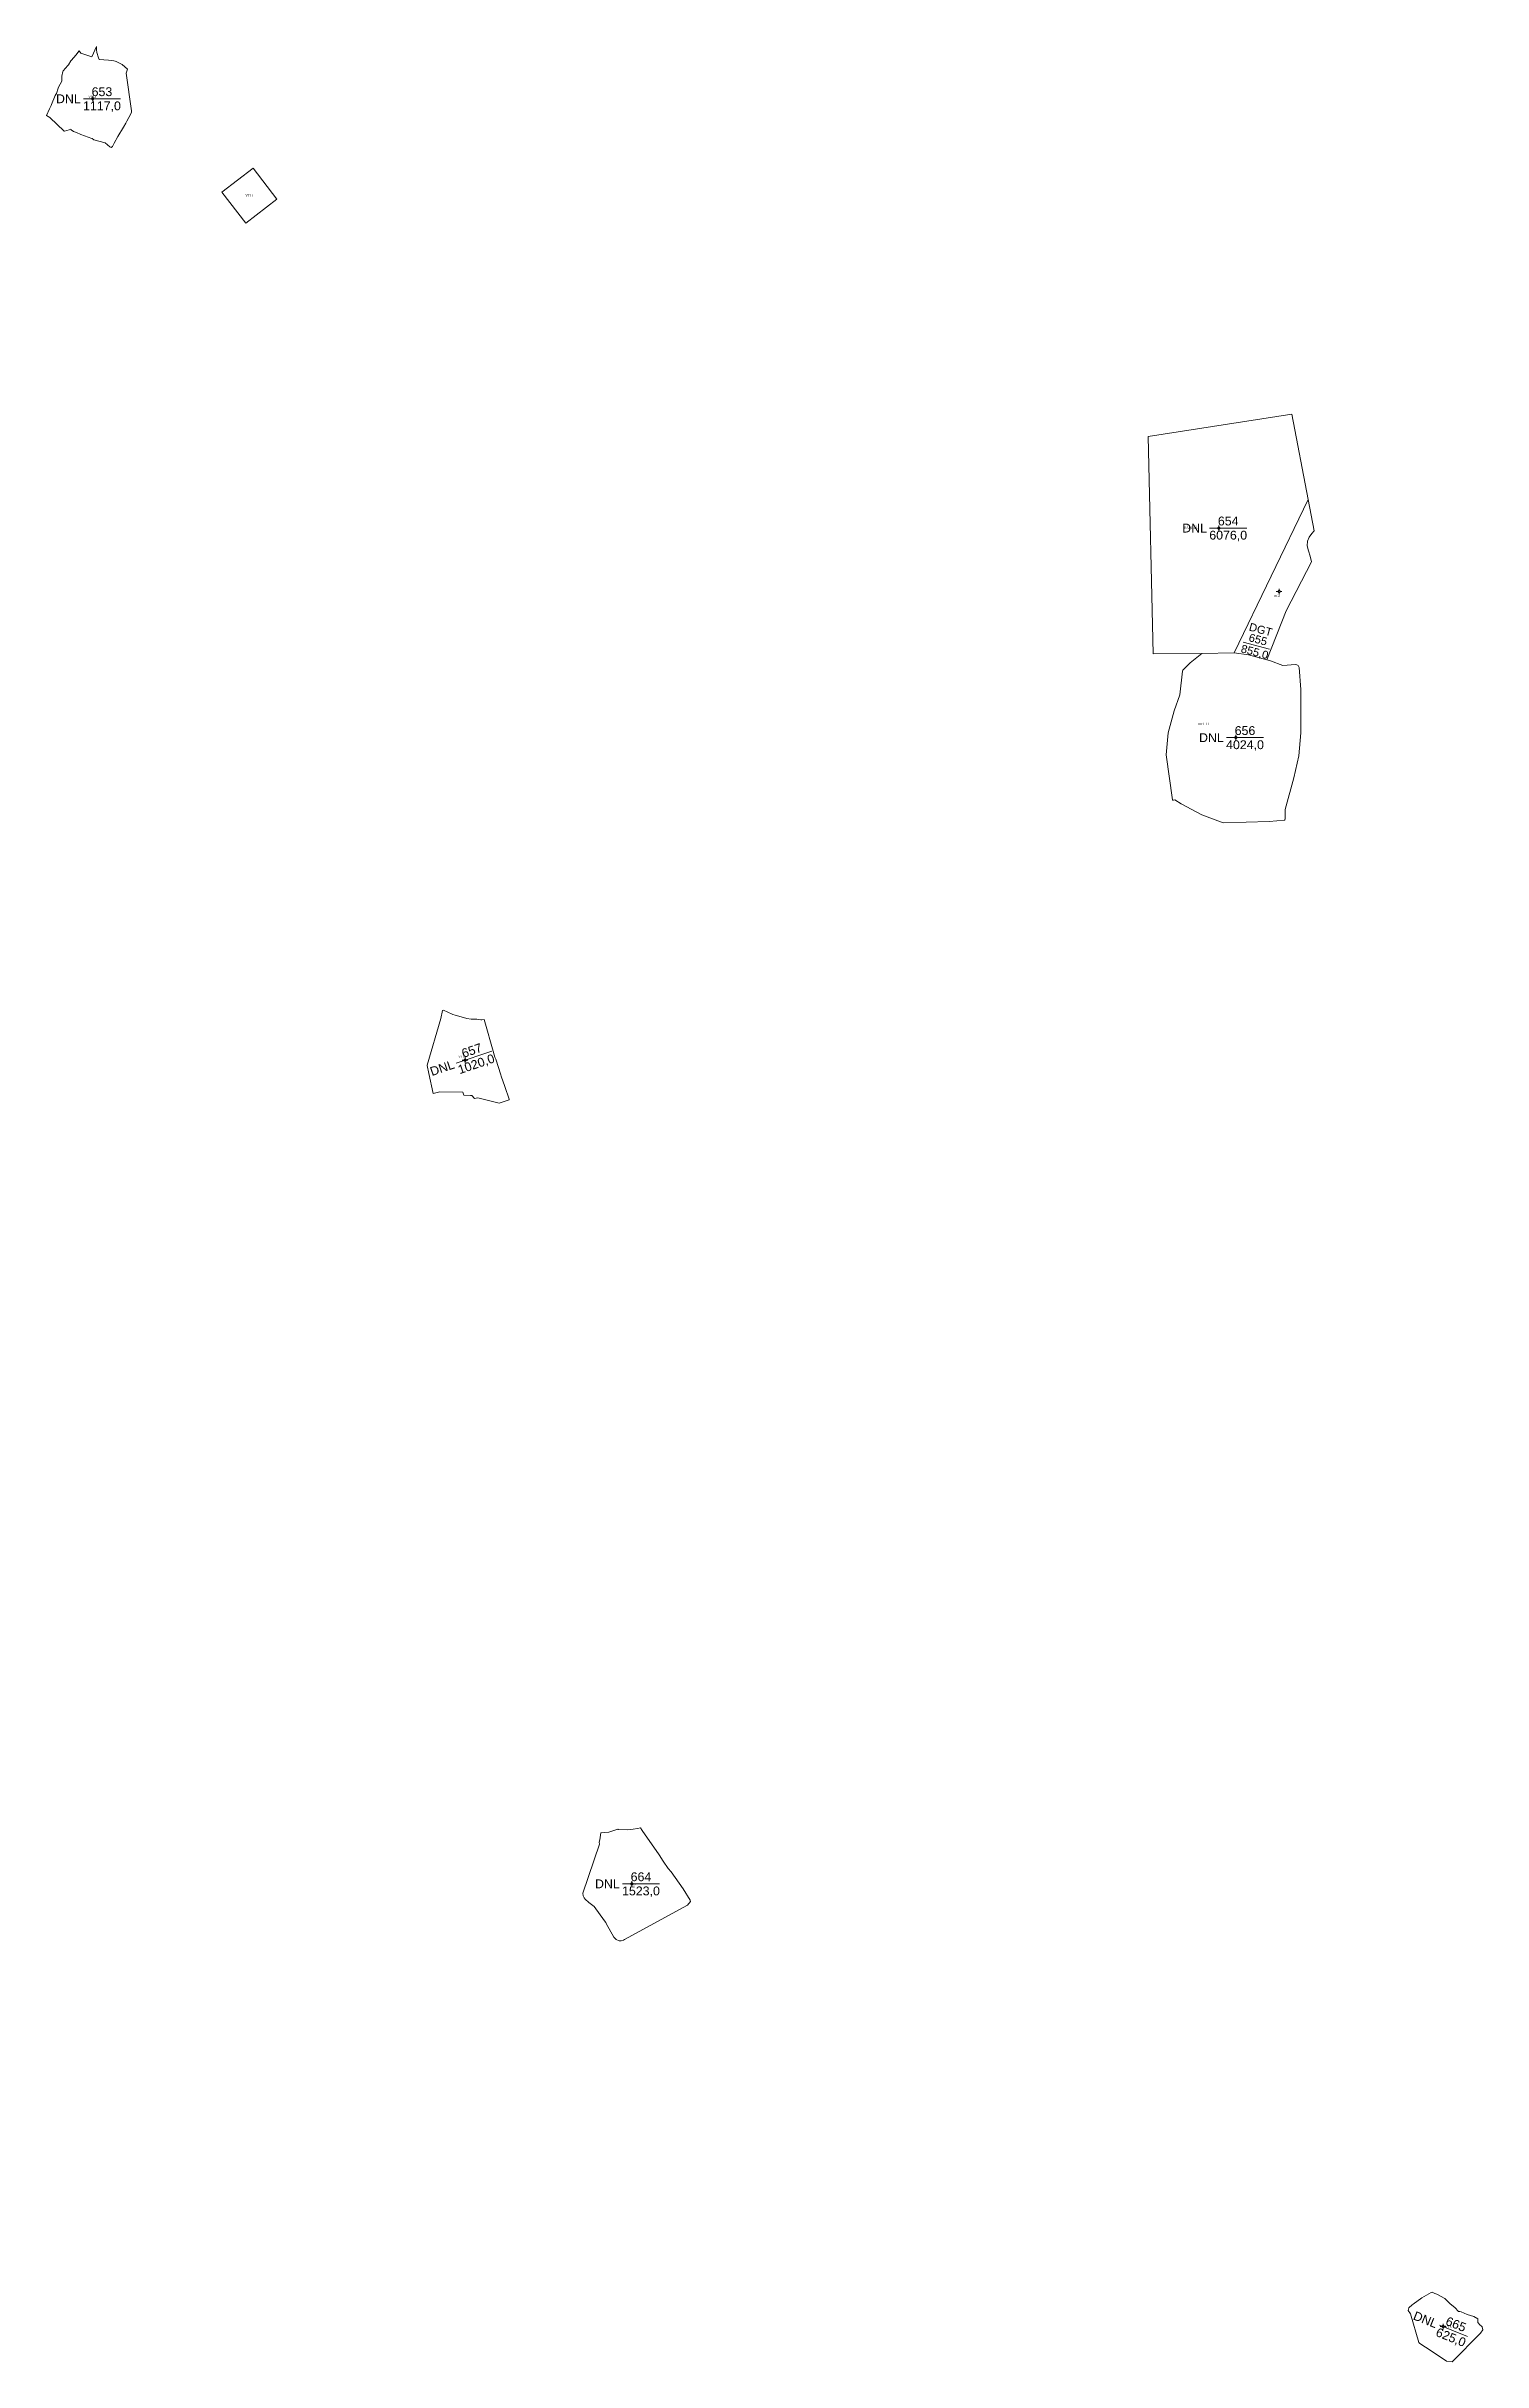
# Model space of a CAD drawing. Header units: metres. Extents: x 543427 to 545679, y 1843213 to 1844702.
# Drawn here: x 544477 to 545126, y 1843213 to 1844261 of the extents above; entities that cross this region are included whole.
import ezdxf
from ezdxf.enums import TextEntityAlignment as Align

# ---------------------------------------------------------------- set-up
doc = ezdxf.new("R2010")
doc.units = ezdxf.units.M
doc.header["$MEASUREMENT"] = 0
for name, color, linetype, lineweight in [('Level 10', 7, 'Continuous', 0), ('Level 11', 7, 'Continuous', 0), ('Level 13', 7, 'Continuous', 0), ('Level 2', 7, 'Continuous', 0), ('Level 28', 7, 'Continuous', 0), ('Level 30', 7, 'Continuous', 0), ('Level 4', 7, 'Continuous', 0)]:
    doc.layers.add(name, color=color, linetype=linetype, lineweight=lineweight)
doc.styles.add('Style-Arial', font='arial.ttf')
doc.styles.add('Style-Times New Roman', font='times.ttf')

msp = doc.modelspace()

# ---------------------------------------------------------------- texts
at = {"layer": 'Level 28', "color": 1, "lineweight": 0, "style": 'Style-Times New Roman'}
for s, p in [('VT12', (544497.5, 1844237.9)), ('VT11', (544568.5, 1844193.2)), ('BÃI THÃI', (544994.4, 1844043.1)), ('DGT', (545033.3, 1844012.1)), ('HH1_11', (544999.9, 1843954.2)), ('VT10', (544664.8, 1843803.7)), ('VT9', (544741.9, 1843429.3)), ('VT8', (545110.6, 1843229.1))]:
    msp.add_text(s, height=1, dxfattribs=at).set_placement(p, align=Align.MIDDLE_CENTER)

# ---------------------------------------------------------------- blocks, each defined once
blk = doc.blocks.new('CENTRD_1')
at = {"layer": 'Level 11', "linetype": 'Continuous'}
h = blk.add_hatch(color=1, dxfattribs=at)
edge = h.paths.add_edge_path()
edge.add_arc((0, 0), 1.5, 0, 360)
at = {"layer": 'Level 11', "color": 1, "linetype": 'Continuous'}
for p, q in [((0, 6), (-6, 0)), ((0, 12), (0, 6)), ((6, 0), (0, 6)), ((-6, 0), (-13, 0)), ((-6, 0), (0, -6)), ((0, -6), (6, 0)), ((0, -6), (0, -13)), ((12, 0), (6, 0))]:
    blk.add_line(p, q, dxfattribs=at)
blk = doc.blocks.new('N_THUA_105')
at = {"layer": 'Level 13', "color": 1, "linetype": 'Continuous'}
blk.add_line((-4.2, 0), (12.6, 0), dxfattribs=at)
at = {"layer": 'Level 13', "color": 5, "linetype": 'Continuous', "style": 'Style-Arial'}
blk.add_text('653', height=4, dxfattribs=at).set_placement((4.2, 3.2), align=Align.MIDDLE_CENTER)
at = {"layer": 'Level 2', "color": 3, "linetype": 'Continuous', "style": 'Style-Arial'}
blk.add_text('DNL', height=4, dxfattribs=at).set_placement((-5.4, 0), align=Align.MIDDLE_RIGHT)
at = {"layer": 'Level 4', "color": 1, "linetype": 'Continuous', "style": 'Style-Arial'}
blk.add_text('1117,0', height=4, dxfattribs=at).set_placement((4.2, -3.2), align=Align.MIDDLE_CENTER)
blk = doc.blocks.new('N_THUA_109')
at = {"layer": 'Level 13', "color": 1, "linetype": 'Continuous'}
blk.add_line((-4, -1.4), (12, 4.1), dxfattribs=at)
at = {"layer": 'Level 13', "color": 5, "linetype": 'Continuous', "style": 'Style-Arial'}
blk.add_text('657', height=4, rotation=18.833, dxfattribs=at).set_placement((3, 4.4), align=Align.MIDDLE_CENTER)
at = {"layer": 'Level 2', "color": 3, "linetype": 'Continuous', "style": 'Style-Arial'}
blk.add_text('DNL', height=4, rotation=18.833, dxfattribs=at).set_placement((-5.1, -1.7), align=Align.MIDDLE_RIGHT)
at = {"layer": 'Level 4', "color": 1, "linetype": 'Continuous', "style": 'Style-Arial'}
blk.add_text('1020,0', height=4, rotation=18.833, dxfattribs=at).set_placement((5, -1.7), align=Align.MIDDLE_CENTER)
blk = doc.blocks.new('N_THUA_115')
at = {"layer": 'Level 13', "color": 1, "linetype": 'Continuous'}
blk.add_line((-4.2, 0), (12.6, 0), dxfattribs=at)
at = {"layer": 'Level 13', "color": 5, "linetype": 'Continuous', "style": 'Style-Arial'}
blk.add_text('664', height=4, dxfattribs=at).set_placement((4.2, 3.2), align=Align.MIDDLE_CENTER)
at = {"layer": 'Level 2', "color": 3, "linetype": 'Continuous', "style": 'Style-Arial'}
blk.add_text('DNL', height=4, dxfattribs=at).set_placement((-5.4, 0), align=Align.MIDDLE_RIGHT)
at = {"layer": 'Level 4', "color": 1, "linetype": 'Continuous', "style": 'Style-Arial'}
blk.add_text('1523,0', height=4, dxfattribs=at).set_placement((4.2, -3.2), align=Align.MIDDLE_CENTER)
blk = doc.blocks.new('N_THUA_106')
at = {"layer": 'Level 13', "color": 1, "linetype": 'Continuous'}
blk.add_line((-4.2, 0), (12.6, 0), dxfattribs=at)
at = {"layer": 'Level 13', "color": 5, "linetype": 'Continuous', "style": 'Style-Arial'}
blk.add_text('654', height=4, dxfattribs=at).set_placement((4.2, 3.2), align=Align.MIDDLE_CENTER)
at = {"layer": 'Level 2', "color": 3, "linetype": 'Continuous', "style": 'Style-Arial'}
blk.add_text('DNL', height=4, dxfattribs=at).set_placement((-5.4, 0), align=Align.MIDDLE_RIGHT)
at = {"layer": 'Level 4', "color": 1, "linetype": 'Continuous', "style": 'Style-Arial'}
blk.add_text('6076,0', height=4, dxfattribs=at).set_placement((4.2, -3.2), align=Align.MIDDLE_CENTER)
blk = doc.blocks.new('N_THUA_107')
at = {"layer": 'Level 13', "color": 1, "linetype": 'Continuous'}
blk.add_line((-6.7, -1.2), (5.2, -4.4), dxfattribs=at)
at = {"layer": 'Level 13', "color": 5, "linetype": 'Continuous', "style": 'Style-Arial'}
blk.add_text('655', height=3.6, rotation=344.9927, dxfattribs=at).set_placement((0, 0), align=Align.MIDDLE_CENTER)
at = {"layer": 'Level 2', "color": 3, "linetype": 'Continuous', "style": 'Style-Arial'}
blk.add_text('DGT', height=3.6, rotation=344.9927, dxfattribs=at).set_placement((1.2, 4.5), align=Align.MIDDLE_CENTER)
at = {"layer": 'Level 4', "color": 1, "linetype": 'Continuous', "style": 'Style-Arial'}
blk.add_text('855,0', height=3.6, rotation=344.9927, dxfattribs=at).set_placement((-1.5, -5.6), align=Align.MIDDLE_CENTER)
blk = doc.blocks.new('N_THUA_108')
at = {"layer": 'Level 13', "color": 1, "linetype": 'Continuous'}
blk.add_line((-4.2, 0), (12.6, 0), dxfattribs=at)
at = {"layer": 'Level 13', "color": 5, "linetype": 'Continuous', "style": 'Style-Arial'}
blk.add_text('656', height=4, dxfattribs=at).set_placement((4.2, 3.2), align=Align.MIDDLE_CENTER)
at = {"layer": 'Level 2', "color": 3, "linetype": 'Continuous', "style": 'Style-Arial'}
blk.add_text('DNL', height=4, dxfattribs=at).set_placement((-5.4, 0), align=Align.MIDDLE_RIGHT)
at = {"layer": 'Level 4', "color": 1, "linetype": 'Continuous', "style": 'Style-Arial'}
blk.add_text('4024,0', height=4, dxfattribs=at).set_placement((4.2, -3.2), align=Align.MIDDLE_CENTER)
blk = doc.blocks.new('N_THUA_116')
at = {"layer": 'Level 13', "color": 1, "linetype": 'Continuous'}
blk.add_line((-1.7, 0.7), (11, -4.4), dxfattribs=at)
at = {"layer": 'Level 13', "color": 5, "linetype": 'Continuous', "style": 'Style-Arial'}
blk.add_text('665', height=4, rotation=338.1903, dxfattribs=at).set_placement((5.8, 1.1), align=Align.MIDDLE_CENTER)
at = {"layer": 'Level 2', "color": 3, "linetype": 'Continuous', "style": 'Style-Arial'}
blk.add_text('DNL', height=4, rotation=338.1903, dxfattribs=at).set_placement((-2.8, 1.1), align=Align.MIDDLE_RIGHT)
at = {"layer": 'Level 4', "color": 1, "linetype": 'Continuous', "style": 'Style-Arial'}
blk.add_text('625,0', height=4, rotation=338.1903, dxfattribs=at).set_placement((3.5, -4.8), align=Align.MIDDLE_CENTER)

# ---------------------------------------------------------------- linework, layer by layer
at = {"layer": 'Level 10', "color": 1, "lineweight": 0, "flags": 128}
msp.add_lwpolyline([(544580.9, 1844191.6), (544570.2, 1844205.6), (544556.1, 1844194.8), (544566.9, 1844180.8), (544580.9, 1844191.6)], dxfattribs=at)
at = {"layer": 'Level 30', "color": 5}
for p, q in [((545013.8, 1843986.3), (545047.2, 1844055.8)), ((544999.2, 1843986.1), (545013.8, 1843986.3))]:
    msp.add_line(p, q, dxfattribs=at)
at = {"layer": 'Level 30', "color": 5, "lineweight": 0, "flags": 128}
for points in [[(544515.3, 1844231.6), (544515.2, 1844230.9), (544514.9, 1844230.2), (544513.2, 1844226.9), (544512.7, 1844226), (544511.6, 1844224.2), (544509.1, 1844219.9), (544507.4, 1844216.9), (544506.6, 1844215.4), (544506, 1844215), (544505.4, 1844215.3), (544503.4, 1844217.1), (544498.2, 1844218.5), (544497.4, 1844219.1), (544497.3, 1844219.1), (544492.3, 1844220.9), (544490.4, 1844221.7), (544489.1, 1844222.2), (544488, 1844222.9), (544487.9, 1844223.2), (544487, 1844223), (544485, 1844222.3), (544484.8, 1844222.4), (544484.8, 1844222.4), (544478.4, 1844228.5), (544476.8, 1844229.4), (544478.2, 1844232.5), (544478.5, 1844233), (544478.7, 1844233.4), (544478.9, 1844233.9), (544479.1, 1844234.4), (544480.8, 1844238.5), (544481, 1844239), (544481.3, 1844239.4), (544482.1, 1844241.8), (544482.3, 1844242.3), (544483.7, 1844245), (544483.7, 1844245.5), (544483.7, 1844246.7), (544483.7, 1844247.2), (544484.2, 1844249.3), (544484.4, 1844249.7), (544486.5, 1844252), (544486.8, 1844252.4), (544487.8, 1844254.1), (544488.1, 1844254.5), (544490.1, 1844256.8), (544491.6, 1844258.7), (544492.4, 1844257.6), (544497.3, 1844255.9), (544499.5, 1844260.7), (544499.5, 1844259.1), (544499.6, 1844258), (544500.4, 1844255.5), (544500.7, 1844254.8), (544504.8, 1844254.5), (544507.3, 1844254.1), (544507.8, 1844254), (544508.3, 1844253.9), (544508.7, 1844253.7), (544510.5, 1844252.8), (544511, 1844252.5), (544513.5, 1844250.4), (544512.9, 1844248.6), (544515.3, 1844231.6)], [(544686, 1843784.1), (544681.5, 1843782.7), (544671.8, 1843785.1), (544670.3, 1843784.8), (544669.2, 1843786.1), (544668.6, 1843786.1), (544665.5, 1843786.2), (544665.1, 1843787.6), (544654.7, 1843787.8), (544651.7, 1843787.1), (544649.7, 1843796.1), (544648.9, 1843799.7), (544648.9, 1843799.9), (544655.1, 1843820.9), (544655.9, 1843824.5), (544656.3, 1843824.7), (544660.2, 1843822.9), (544660.6, 1843822.7), (544661.6, 1843822.4), (544666.4, 1843821.1), (544666.9, 1843821), (544668.9, 1843820.7), (544669.4, 1843820.7), (544671.4, 1843820.6), (544673.2, 1843820.3), (544673.7, 1843820.3), (544674.7, 1843820.5), (544675.3, 1843818.4), (544678.4, 1843807.3), (544679.6, 1843803.5), (544680, 1843802.6), (544682.3, 1843795.4), (544682.4, 1843794.9), (544684, 1843790.2), (544686, 1843784.4), (544686, 1843784.1)], [(544768, 1843421.5), (544766.7, 1843419.9), (544738.2, 1843404.3), (544737.7, 1843404.1), (544736.7, 1843403.8), (544735.8, 1843403.8), (544734.4, 1843404.4), (544733.3, 1843405.4), (544729.9, 1843411.5), (544729.7, 1843412), (544729.1, 1843412.8), (544724.4, 1843419.2), (544722.1, 1843421.1), (544720.3, 1843422.6), (544719.9, 1843423.2), (544719.4, 1843424.1), (544719.3, 1843425.3), (544726.9, 1843447.5), (544726.7, 1843448.3), (544727, 1843449.4), (544727.4, 1843452.6), (544731, 1843452.9), (544735.1, 1843454.2), (544735.3, 1843454.1), (544739.4, 1843454), (544742.1, 1843454.2), (544744.1, 1843454.5), (544745.4, 1843454.8), (544746.2, 1843453.7), (544753.8, 1843442.7), (544755.7, 1843439.8), (544757.9, 1843436.4), (544759.3, 1843435), (544764.7, 1843427.2), (544767.9, 1843422.1), (544768, 1843421.5)]]:
    msp.add_lwpolyline(points, dxfattribs=at)
at = {"layer": 'Level 30', "color": 5, "flags": 128}
for points in [[(544999.2, 1843986.1), (544977.2, 1843985.9), (544974.9, 1844084.2), (545039.8, 1844094.3), (545047.2, 1844055.8)], [(545047.2, 1844055.8), (545049.9, 1844041.5), (545048.9, 1844040.3), (545047.7, 1844038.7), (545046.9, 1844036.9), (545046.8, 1844034.8), (545047.4, 1844032.5), (545048.1, 1844030.1), (545048.8, 1844027.6), (545037.3, 1844005.4), (545028.6, 1843983.2)], [(545028.6, 1843983.2), (545030.2, 1843982.7), (545035.8, 1843980.7), (545041.5, 1843981.1), (545042.1, 1843981), (545042.8, 1843980.6), (545043.2, 1843979.8), (545044, 1843969.8), (545043.9, 1843950.2), (545043.1, 1843939.7), (545040.8, 1843929.8), (545036.9, 1843915.5), (545036.9, 1843911.1), (545036.7, 1843910.8), (545036.5, 1843910.7), (545029.6, 1843910.1), (545019.2, 1843909.7), (545008.9, 1843909.5), (544999.2, 1843913.1), (544989.8, 1843918.1), (544986.9, 1843919.8), (544986.4, 1843919.7), (544986.3, 1843919.7), (544986.1, 1843919.7), (544985.9, 1843919.9), (544983.1, 1843940.3), (544983.9, 1843950.2), (544986.7, 1843960.1), (544989.2, 1843967.4), (544990.4, 1843978), (544990.5, 1843978.3), (544990.6, 1843978.6), (544990.9, 1843978.9), (544993.9, 1843981.8), (544999.2, 1843986.1)], [(545013.8, 1843986.3), (545020.3, 1843985.4), (545028.6, 1843983.2)]]:
    msp.add_lwpolyline(points, dxfattribs=at)
at = {"layer": 'Level 30', "color": 5, "linetype": 'Continuous', "lineweight": 0, "flags": 128}
msp.add_lwpolyline([(545126.2, 1843227.8), (545125.1, 1843226.3), (545112.4, 1843213.3), (545109.8, 1843213.6), (545102.8, 1843218.3), (545097.7, 1843221.5), (545097.3, 1843222.1), (545093.5, 1843235), (545092.4, 1843236.5), (545092.8, 1843237.7), (545094.3, 1843239), (545094.7, 1843239.3), (545098.7, 1843242.2), (545102.9, 1843244.7), (545103.3, 1843244.8), (545104.5, 1843244.2), (545105, 1843244.1), (545105.5, 1843243.9), (545109, 1843242), (545109.4, 1843241.6), (545111.2, 1843239.8), (545111.5, 1843239.5), (545113.5, 1843237.9), (545115.3, 1843236.1), (545115.9, 1843236.1), (545116.4, 1843235.9), (545119.2, 1843234.7), (545122.2, 1843233.8), (545123.9, 1843232.8), (545124, 1843232), (545123.9, 1843231), (545125, 1843229.9), (545125.4, 1843229.6), (545125.9, 1843229.1), (545126.2, 1843227.8)], dxfattribs=at)

# ---------------------------------------------------------------- block references
at = {"layer": 'Level 11', "color": 1, "linetype": 'Continuous', "xscale": 0.1, "yscale": 0.1, "zscale": 0.1}
for p in [(544497.7, 1844237), (545006.9, 1844042.8), (545034.1, 1844014.1), (545014.5, 1843948), (544666.1, 1843802.1), (544741.4, 1843429.5), (545108.3, 1843229.2)]:
    msp.add_blockref('CENTRD_1', p, dxfattribs=at)
at = {"layer": 'Level 2', "color": 3, "linetype": 'Continuous'}
for name, p in [('N_THUA_105', (544497.7, 1844237)), ('N_THUA_106', (545006.9, 1844042.8)), ('N_THUA_107', (545024.6, 1843992.4)), ('N_THUA_108', (545014.5, 1843948)), ('N_THUA_109', (544666.1, 1843802.1)), ('N_THUA_115', (544741.4, 1843429.5)), ('N_THUA_116', (545108.3, 1843229.2))]:
    msp.add_blockref(name, p, dxfattribs=at)

msp.set_redraw_order([(e.dxf.handle, doc.entitydb.next_handle()) for e in msp.query("TEXT MTEXT ATTDEF DIMENSION ARC_DIMENSION")])  # texts and dimensions are drawn at this point

doc.saveas('drawing.dxf')
